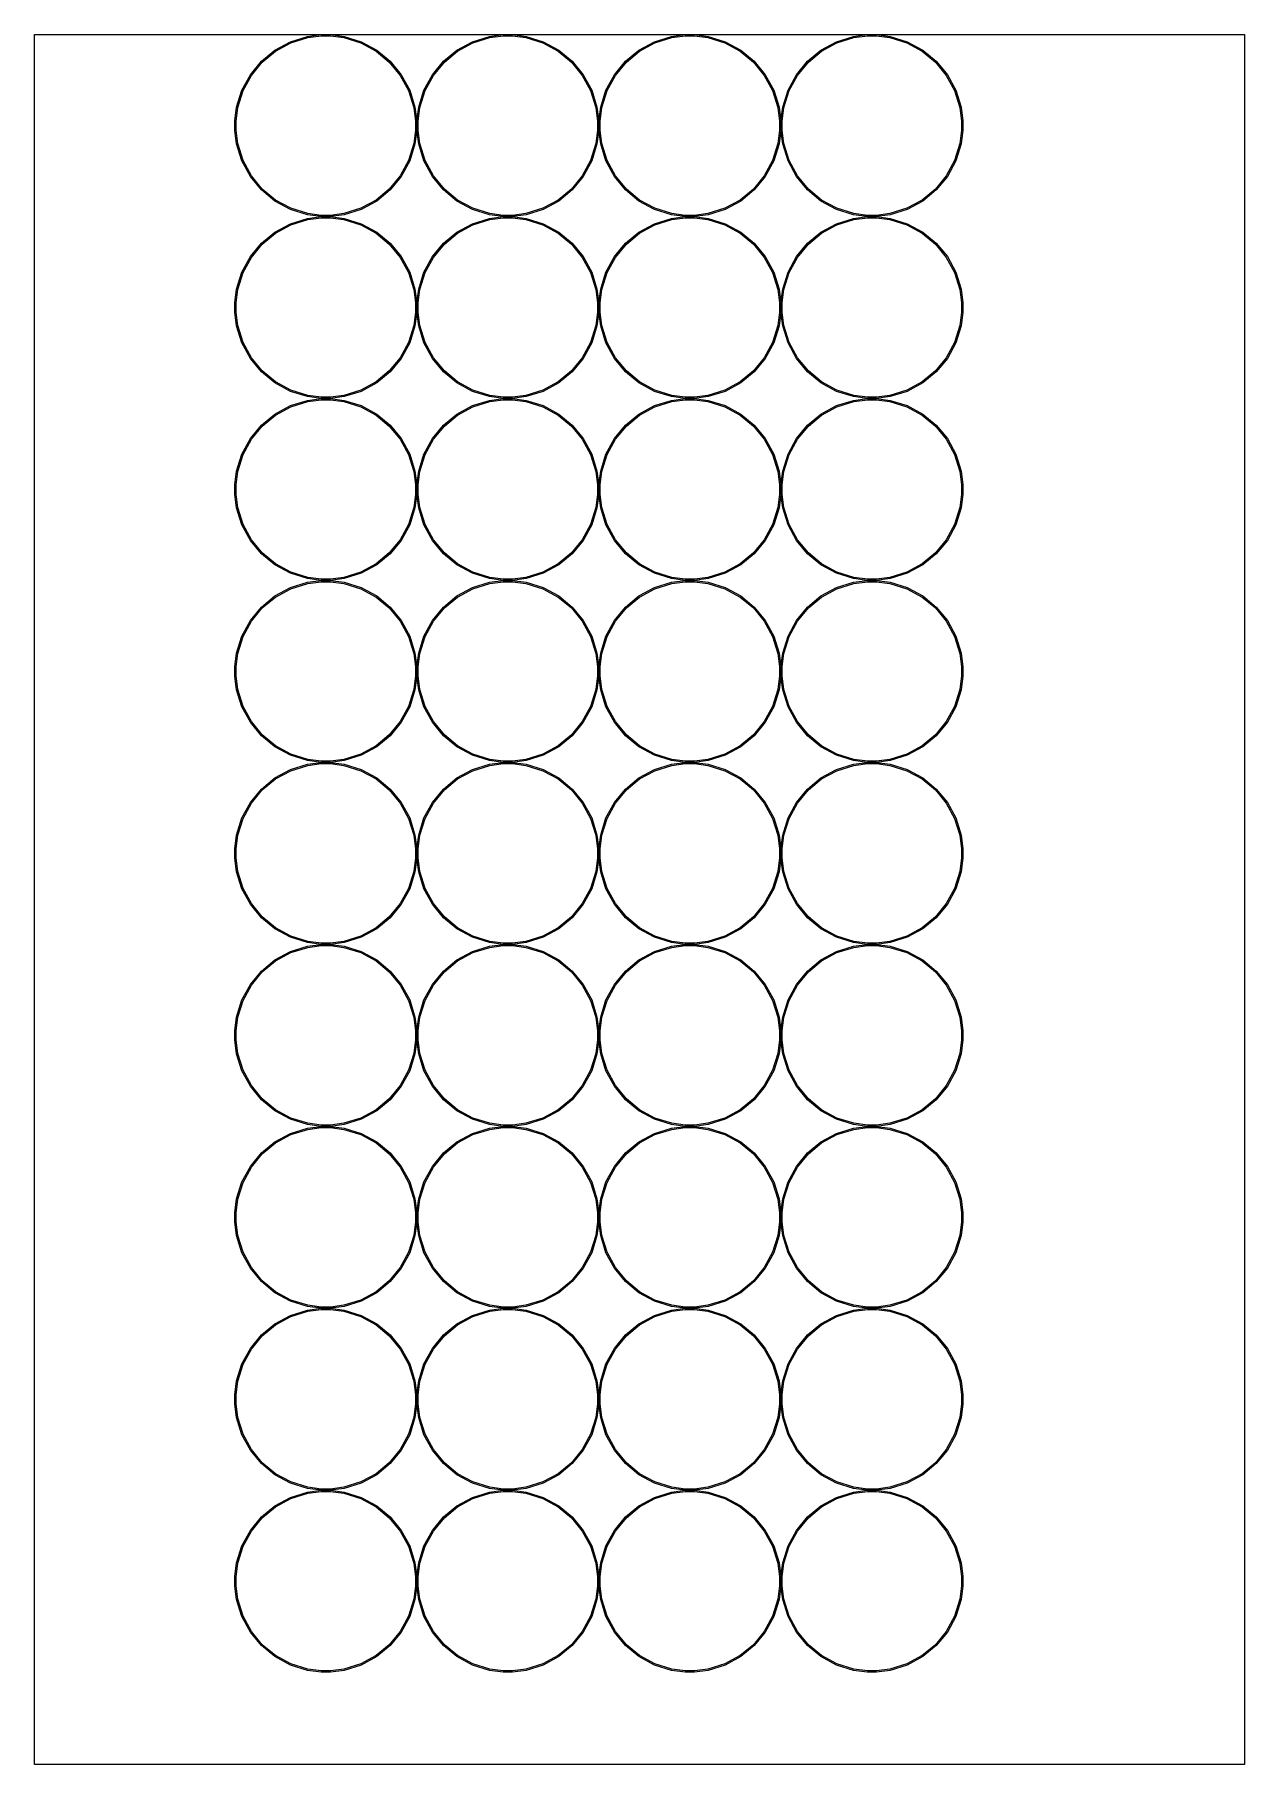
# Model space of a CAD drawing. Extents: x 3 to 206, y 4 to 294.
import ezdxf

# ---------------------------------------------------------------- set-up
doc = ezdxf.new("R2010")
doc.units = 0
doc.layers.add('CCC-CC-CC', color=254, linetype='CONTINUOUS')
doc.layers.add('CFF-FF-FF-WHITE', color=7, linetype='CONTINUOUS')

msp = doc.modelspace()

# ---------------------------------------------------------------- linework, layer by layer
at = {"layer": 'CCC-CC-CC'}
for points in [[(52.2319, 293.599), (52.9992, 293.599), (55.3036, 293.291), (58.1656, 292.402), (60.7564, 290.996), (63.0135, 289.135), (64.8751, 286.877), (66.2809, 284.287), (67.1696, 281.424), (67.4797, 279.12), (67.4797, 278.351), (67.4797, 277.584), (67.1696, 275.28), (66.2809, 272.417), (64.8751, 269.827), (63.0135, 267.571), (60.7564, 265.709), (58.1656, 264.304), (55.3036, 263.415), (52.9992, 263.105), (52.2319, 263.105), (51.4629, 263.105), (49.1589, 263.415), (46.2964, 264.304), (43.706, 265.709), (41.4486, 267.571), (39.587, 269.827), (38.1811, 272.417), (37.2925, 275.28), (36.9838, 277.584), (36.9838, 278.351), (36.9838, 279.12), (37.2925, 281.424), (38.1811, 284.287), (39.587, 286.877), (41.4486, 289.135), (43.706, 290.996), (46.2964, 292.402), (49.1589, 293.291), (51.4629, 293.599), (52.2319, 293.599)], [(52.2319, 293.395), (52.9897, 293.395), (55.2633, 293.091), (58.087, 292.214), (60.6432, 290.827), (62.8689, 288.99), (64.7058, 286.764), (66.0936, 284.208), (66.9699, 281.384), (67.2758, 279.111), (67.2758, 278.351), (67.2758, 277.593), (66.9699, 275.32), (66.0936, 272.496), (64.7058, 269.941), (62.8689, 267.714), (60.6432, 265.877), (58.087, 264.489), (55.2633, 263.613), (52.9897, 263.307), (52.2319, 263.307), (51.4724, 263.307), (49.1987, 263.613), (46.3751, 264.489), (43.8203, 265.877), (41.5932, 267.714), (39.7563, 269.941), (38.3688, 272.496), (37.4922, 275.32), (37.1877, 277.593), (37.1877, 278.351), (37.1877, 279.111), (37.4922, 281.384), (38.3688, 284.208), (39.7563, 286.764), (41.5932, 288.99), (43.8203, 290.827), (46.3751, 292.214), (49.1987, 293.091), (51.4724, 293.395), (52.2319, 293.395)], [(82.7278, 293.599), (83.4954, 293.599), (85.7994, 293.291), (88.6615, 292.402), (91.2523, 290.996), (93.5083, 289.135), (95.3699, 286.877), (96.7754, 284.287), (97.6644, 281.424), (97.9745, 279.12), (97.9745, 278.351), (97.9745, 277.584), (97.6644, 275.28), (96.7754, 272.417), (95.3699, 269.827), (93.5083, 267.571), (91.2523, 265.709), (88.6615, 264.304), (85.7994, 263.415), (83.4954, 263.105), (82.7278, 263.105), (81.9587, 263.105), (79.6548, 263.415), (76.7927, 264.304), (74.2019, 265.709), (71.9448, 267.571), (70.0828, 269.827), (68.6774, 272.417), (67.7884, 275.28), (67.4797, 277.584), (67.4797, 278.351), (67.4797, 279.12), (67.7884, 281.424), (68.6774, 284.287), (70.0828, 286.877), (71.9448, 289.135), (74.2019, 290.996), (76.7927, 292.402), (79.6548, 293.291), (81.9587, 293.599), (82.7278, 293.599)], [(82.7278, 293.395), (83.4856, 293.395), (85.7596, 293.091), (88.5832, 292.214), (91.138, 290.827), (93.3648, 288.99), (95.2017, 286.764), (96.5895, 284.208), (97.4658, 281.384), (97.7717, 279.111), (97.7717, 278.351), (97.7717, 277.593), (97.4658, 275.32), (96.5895, 272.496), (95.2017, 269.941), (93.3648, 267.714), (91.138, 265.877), (88.5832, 264.489), (85.7596, 263.613), (83.4856, 263.307), (82.7278, 263.307), (81.9686, 263.307), (79.6946, 263.613), (76.871, 264.489), (74.3148, 265.877), (72.088, 267.714), (70.2511, 269.941), (68.8633, 272.496), (67.987, 275.32), (67.6822, 277.593), (67.6822, 278.351), (67.6822, 279.111), (67.987, 281.384), (68.8633, 284.208), (70.2511, 286.764), (72.088, 288.99), (74.3148, 290.827), (76.871, 292.214), (79.6946, 293.091), (81.9686, 293.395), (82.7278, 293.395)], [(113.222, 293.599), (113.99, 293.599), (116.294, 293.291), (119.156, 292.402), (121.747, 290.996), (124.004, 289.135), (125.866, 286.877), (127.272, 284.287), (128.16, 281.424), (128.47, 279.12), (128.47, 278.351), (128.47, 277.584), (128.16, 275.28), (127.272, 272.417), (125.866, 269.827), (124.004, 267.571), (121.747, 265.709), (119.156, 264.304), (116.294, 263.415), (113.99, 263.105), (113.222, 263.105), (112.454, 263.105), (110.149, 263.415), (107.287, 264.304), (104.696, 265.709), (102.439, 267.571), (100.578, 269.827), (99.1718, 272.417), (98.2832, 275.28), (97.9745, 277.584), (97.9745, 278.351), (97.9745, 279.12), (98.2832, 281.424), (99.1718, 284.287), (100.578, 286.877), (102.439, 289.135), (104.696, 290.996), (107.287, 292.402), (110.149, 293.291), (112.454, 293.599), (113.222, 293.599)], [(113.222, 293.395), (113.98, 293.395), (116.254, 293.091), (119.078, 292.214), (121.634, 290.827), (123.86, 288.99), (125.696, 286.764), (127.084, 284.208), (127.961, 281.384), (128.266, 279.111), (128.266, 278.351), (128.266, 277.593), (127.961, 275.32), (127.084, 272.496), (125.696, 269.941), (123.86, 267.714), (121.634, 265.877), (119.078, 264.489), (116.254, 263.613), (113.98, 263.307), (113.222, 263.307), (112.463, 263.307), (110.189, 263.613), (107.366, 264.489), (104.811, 265.877), (102.584, 267.714), (100.747, 269.941), (99.3592, 272.496), (98.4829, 275.32), (98.1784, 277.593), (98.1784, 278.351), (98.1784, 279.111), (98.4829, 281.384), (99.3592, 284.208), (100.747, 286.764), (102.584, 288.99), (104.811, 290.827), (107.366, 292.214), (110.189, 293.091), (112.463, 293.395), (113.222, 293.395)], [(143.718, 293.599), (144.486, 293.599), (146.79, 293.291), (149.652, 292.402), (152.243, 290.996), (154.499, 289.135), (156.361, 286.877), (157.766, 284.287), (158.655, 281.424), (158.965, 279.12), (158.965, 278.351), (158.965, 277.584), (158.655, 275.28), (157.766, 272.417), (156.361, 269.827), (154.499, 267.571), (152.243, 265.709), (149.652, 264.304), (146.79, 263.415), (144.486, 263.105), (143.718, 263.105), (142.949, 263.105), (140.645, 263.415), (137.783, 264.304), (135.193, 265.709), (132.935, 267.571), (131.074, 269.827), (129.668, 272.417), (128.779, 275.28), (128.47, 277.584), (128.47, 278.351), (128.47, 279.12), (128.779, 281.424), (129.668, 284.287), (131.074, 286.877), (132.935, 289.135), (135.193, 290.996), (137.783, 292.402), (140.645, 293.291), (142.949, 293.599), (143.718, 293.599)], [(143.718, 293.395), (144.476, 293.395), (146.75, 293.091), (149.574, 292.214), (152.128, 290.827), (154.355, 288.99), (156.192, 286.764), (157.58, 284.208), (158.456, 281.384), (158.762, 279.111), (158.762, 278.351), (158.762, 277.593), (158.456, 275.32), (157.58, 272.496), (156.192, 269.941), (154.355, 267.714), (152.128, 265.877), (149.574, 264.489), (146.75, 263.613), (144.476, 263.307), (143.718, 263.307), (142.959, 263.307), (140.685, 263.613), (137.862, 264.489), (135.305, 265.877), (133.078, 267.714), (131.241, 269.941), (129.854, 272.496), (128.977, 275.32), (128.673, 277.593), (128.673, 278.351), (128.673, 279.111), (128.977, 281.384), (129.854, 284.208), (131.241, 286.764), (133.078, 288.99), (135.305, 290.827), (137.862, 292.214), (140.685, 293.091), (142.959, 293.395), (143.718, 293.395)], [(52.2319, 263.105), (52.9992, 263.105), (55.3036, 262.796), (58.1656, 261.907), (60.7564, 260.502), (63.0135, 258.64), (64.8751, 256.383), (66.2809, 253.792), (67.1696, 250.93), (67.4797, 248.626), (67.4797, 247.857), (67.4797, 247.089), (67.1696, 244.785), (66.2809, 241.923), (64.8751, 239.332), (63.0135, 237.075), (60.7564, 235.213), (58.1656, 233.808), (55.3036, 232.919), (52.9992, 232.609), (52.2319, 232.609), (51.4629, 232.609), (49.1589, 232.919), (46.2964, 233.808), (43.706, 235.213), (41.4486, 237.075), (39.587, 239.332), (38.1811, 241.923), (37.2925, 244.785), (36.9838, 247.089), (36.9838, 247.857), (36.9838, 248.626), (37.2925, 250.93), (38.1811, 253.792), (39.587, 256.383), (41.4486, 258.64), (43.706, 260.502), (46.2964, 261.907), (49.1589, 262.796), (51.4629, 263.105), (52.2319, 263.105)], [(52.2319, 262.901), (52.9897, 262.901), (55.2633, 262.596), (58.087, 261.72), (60.6432, 260.332), (62.8689, 258.495), (64.7058, 256.268), (66.0936, 253.714), (66.9699, 250.89), (67.2758, 248.616), (67.2758, 247.857), (67.2758, 247.099), (66.9699, 244.825), (66.0936, 242.001), (64.7058, 239.445), (62.8689, 237.22), (60.6432, 235.383), (58.087, 233.995), (55.2633, 233.119), (52.9897, 232.813), (52.2319, 232.813), (51.4724, 232.813), (49.1987, 233.119), (46.3751, 233.995), (43.8203, 235.383), (41.5932, 237.22), (39.7563, 239.445), (38.3688, 242.001), (37.4922, 244.825), (37.1877, 247.099), (37.1877, 247.857), (37.1877, 248.616), (37.4922, 250.89), (38.3688, 253.714), (39.7563, 256.268), (41.5932, 258.495), (43.8203, 260.332), (46.3751, 261.72), (49.1987, 262.596), (51.4724, 262.901), (52.2319, 262.901)], [(82.7278, 263.105), (83.4954, 263.105), (85.7994, 262.796), (88.6615, 261.907), (91.2523, 260.502), (93.5083, 258.64), (95.3699, 256.383), (96.7754, 253.792), (97.6644, 250.93), (97.9745, 248.626), (97.9745, 247.857), (97.9745, 247.089), (97.6644, 244.785), (96.7754, 241.923), (95.3699, 239.332), (93.5083, 237.075), (91.2523, 235.213), (88.6615, 233.808), (85.7994, 232.919), (83.4954, 232.609), (82.7278, 232.609), (81.9587, 232.609), (79.6548, 232.919), (76.7927, 233.808), (74.2019, 235.213), (71.9448, 237.075), (70.0828, 239.332), (68.6774, 241.923), (67.7884, 244.785), (67.4797, 247.089), (67.4797, 247.857), (67.4797, 248.626), (67.7884, 250.93), (68.6774, 253.792), (70.0828, 256.383), (71.9448, 258.64), (74.2019, 260.502), (76.7927, 261.907), (79.6548, 262.796), (81.9587, 263.105), (82.7278, 263.105)], [(82.7278, 262.901), (83.4856, 262.901), (85.7596, 262.596), (88.5832, 261.72), (91.138, 260.332), (93.3648, 258.495), (95.2017, 256.268), (96.5895, 253.714), (97.4658, 250.89), (97.7717, 248.616), (97.7717, 247.857), (97.7717, 247.099), (97.4658, 244.825), (96.5895, 242.001), (95.2017, 239.445), (93.3648, 237.22), (91.138, 235.383), (88.5832, 233.995), (85.7596, 233.119), (83.4856, 232.813), (82.7278, 232.813), (81.9686, 232.813), (79.6946, 233.119), (76.871, 233.995), (74.3148, 235.383), (72.088, 237.22), (70.2511, 239.445), (68.8633, 242.001), (67.987, 244.825), (67.6822, 247.099), (67.6822, 247.857), (67.6822, 248.616), (67.987, 250.89), (68.8633, 253.714), (70.2511, 256.268), (72.088, 258.495), (74.3148, 260.332), (76.871, 261.72), (79.6946, 262.596), (81.9686, 262.901), (82.7278, 262.901)], [(113.222, 263.105), (113.99, 263.105), (116.294, 262.796), (119.156, 261.907), (121.747, 260.502), (124.004, 258.64), (125.866, 256.383), (127.272, 253.792), (128.16, 250.93), (128.47, 248.626), (128.47, 247.857), (128.47, 247.089), (128.16, 244.785), (127.272, 241.923), (125.866, 239.332), (124.004, 237.075), (121.747, 235.213), (119.156, 233.808), (116.294, 232.919), (113.99, 232.609), (113.222, 232.609), (112.454, 232.609), (110.149, 232.919), (107.287, 233.808), (104.696, 235.213), (102.439, 237.075), (100.578, 239.332), (99.1718, 241.923), (98.2832, 244.785), (97.9745, 247.089), (97.9745, 247.857), (97.9745, 248.626), (98.2832, 250.93), (99.1718, 253.792), (100.578, 256.383), (102.439, 258.64), (104.696, 260.502), (107.287, 261.907), (110.149, 262.796), (112.454, 263.105), (113.222, 263.105)], [(113.222, 262.901), (113.98, 262.901), (116.254, 262.596), (119.078, 261.72), (121.634, 260.332), (123.86, 258.495), (125.696, 256.268), (127.084, 253.714), (127.961, 250.89), (128.266, 248.616), (128.266, 247.857), (128.266, 247.099), (127.961, 244.825), (127.084, 242.001), (125.696, 239.445), (123.86, 237.22), (121.634, 235.383), (119.078, 233.995), (116.254, 233.119), (113.98, 232.813), (113.222, 232.813), (112.463, 232.813), (110.189, 233.119), (107.366, 233.995), (104.811, 235.383), (102.584, 237.22), (100.747, 239.445), (99.3592, 242.001), (98.4829, 244.825), (98.1784, 247.099), (98.1784, 247.857), (98.1784, 248.616), (98.4829, 250.89), (99.3592, 253.714), (100.747, 256.268), (102.584, 258.495), (104.811, 260.332), (107.366, 261.72), (110.189, 262.596), (112.463, 262.901), (113.222, 262.901)], [(143.718, 263.105), (144.486, 263.105), (146.79, 262.796), (149.652, 261.907), (152.243, 260.502), (154.499, 258.64), (156.361, 256.383), (157.766, 253.792), (158.655, 250.93), (158.965, 248.626), (158.965, 247.857), (158.965, 247.089), (158.655, 244.785), (157.766, 241.923), (156.361, 239.332), (154.499, 237.075), (152.243, 235.213), (149.652, 233.808), (146.79, 232.919), (144.486, 232.609), (143.718, 232.609), (142.949, 232.609), (140.645, 232.919), (137.783, 233.808), (135.193, 235.213), (132.935, 237.075), (131.074, 239.332), (129.668, 241.923), (128.779, 244.785), (128.47, 247.089), (128.47, 247.857), (128.47, 248.626), (128.779, 250.93), (129.668, 253.792), (131.074, 256.383), (132.935, 258.64), (135.193, 260.502), (137.783, 261.907), (140.645, 262.796), (142.949, 263.105), (143.718, 263.105)], [(143.718, 262.901), (144.476, 262.901), (146.75, 262.596), (149.574, 261.72), (152.128, 260.332), (154.355, 258.495), (156.192, 256.268), (157.58, 253.714), (158.456, 250.89), (158.762, 248.616), (158.762, 247.857), (158.762, 247.099), (158.456, 244.825), (157.58, 242.001), (156.192, 239.445), (154.355, 237.22), (152.128, 235.383), (149.574, 233.995), (146.75, 233.119), (144.476, 232.813), (143.718, 232.813), (142.959, 232.813), (140.685, 233.119), (137.862, 233.995), (135.305, 235.383), (133.078, 237.22), (131.241, 239.445), (129.854, 242.001), (128.977, 244.825), (128.673, 247.099), (128.673, 247.857), (128.673, 248.616), (128.977, 250.89), (129.854, 253.714), (131.241, 256.268), (133.078, 258.495), (135.305, 260.332), (137.862, 261.72), (140.685, 262.596), (142.959, 262.901), (143.718, 262.901)], [(52.2319, 232.609), (52.9992, 232.609), (55.3036, 232.3), (58.1656, 231.411), (60.7564, 230.005), (63.0135, 228.144), (64.8751, 225.887), (66.2809, 223.296), (67.1696, 220.434), (67.4797, 218.13), (67.4797, 217.361), (67.4797, 216.593), (67.1696, 214.289), (66.2809, 211.427), (64.8751, 208.836), (63.0135, 206.58), (60.7564, 204.719), (58.1656, 203.313), (55.3036, 202.424), (52.9992, 202.114), (52.2319, 202.114), (51.4629, 202.114), (49.1589, 202.424), (46.2964, 203.313), (43.706, 204.719), (41.4486, 206.58), (39.587, 208.836), (38.1811, 211.427), (37.2925, 214.289), (36.9838, 216.593), (36.9838, 217.361), (36.9838, 218.13), (37.2925, 220.434), (38.1811, 223.296), (39.587, 225.887), (41.4486, 228.144), (43.706, 230.005), (46.2964, 231.411), (49.1589, 232.3), (51.4629, 232.609), (52.2319, 232.609)], [(52.2319, 232.405), (52.9897, 232.405), (55.2633, 232.1), (58.087, 231.224), (60.6432, 229.836), (62.8689, 227.999), (64.7058, 225.774), (66.0936, 223.217), (66.9699, 220.394), (67.2758, 218.12), (67.2758, 217.361), (67.2758, 216.603), (66.9699, 214.329), (66.0936, 211.505), (64.7058, 208.951), (62.8689, 206.724), (60.6432, 204.887), (58.087, 203.499), (55.2633, 202.622), (52.9897, 202.317), (52.2319, 202.317), (51.4724, 202.317), (49.1987, 202.622), (46.3751, 203.499), (43.8203, 204.887), (41.5932, 206.724), (39.7563, 208.951), (38.3688, 211.505), (37.4922, 214.329), (37.1877, 216.603), (37.1877, 217.361), (37.1877, 218.12), (37.4922, 220.394), (38.3688, 223.217), (39.7563, 225.774), (41.5932, 227.999), (43.8203, 229.836), (46.3751, 231.224), (49.1987, 232.1), (51.4724, 232.405), (52.2319, 232.405)], [(82.7278, 232.609), (83.4954, 232.609), (85.7994, 232.3), (88.6615, 231.411), (91.2523, 230.005), (93.5083, 228.144), (95.3699, 225.887), (96.7754, 223.296), (97.6644, 220.434), (97.9745, 218.13), (97.9745, 217.361), (97.9745, 216.593), (97.6644, 214.289), (96.7754, 211.427), (95.3699, 208.836), (93.5083, 206.58), (91.2523, 204.719), (88.6615, 203.313), (85.7994, 202.424), (83.4954, 202.114), (82.7278, 202.114), (81.9587, 202.114), (79.6548, 202.424), (76.7927, 203.313), (74.2019, 204.719), (71.9448, 206.58), (70.0828, 208.836), (68.6774, 211.427), (67.7884, 214.289), (67.4797, 216.593), (67.4797, 217.361), (67.4797, 218.13), (67.7884, 220.434), (68.6774, 223.296), (70.0828, 225.887), (71.9448, 228.144), (74.2019, 230.005), (76.7927, 231.411), (79.6548, 232.3), (81.9587, 232.609), (82.7278, 232.609)], [(82.7278, 232.405), (83.4856, 232.405), (85.7596, 232.1), (88.5832, 231.224), (91.138, 229.836), (93.3648, 227.999), (95.2017, 225.774), (96.5895, 223.217), (97.4658, 220.394), (97.7717, 218.12), (97.7717, 217.361), (97.7717, 216.603), (97.4658, 214.329), (96.5895, 211.505), (95.2017, 208.951), (93.3648, 206.724), (91.138, 204.887), (88.5832, 203.499), (85.7596, 202.622), (83.4856, 202.317), (82.7278, 202.317), (81.9686, 202.317), (79.6946, 202.622), (76.871, 203.499), (74.3148, 204.887), (72.088, 206.724), (70.2511, 208.951), (68.8633, 211.505), (67.987, 214.329), (67.6822, 216.603), (67.6822, 217.361), (67.6822, 218.12), (67.987, 220.394), (68.8633, 223.217), (70.2511, 225.774), (72.088, 227.999), (74.3148, 229.836), (76.871, 231.224), (79.6946, 232.1), (81.9686, 232.405), (82.7278, 232.405)], [(113.222, 232.609), (113.99, 232.609), (116.294, 232.3), (119.156, 231.411), (121.747, 230.005), (124.004, 228.144), (125.866, 225.887), (127.272, 223.296), (128.16, 220.434), (128.47, 218.13), (128.47, 217.361), (128.47, 216.593), (128.16, 214.289), (127.272, 211.427), (125.866, 208.836), (124.004, 206.58), (121.747, 204.719), (119.156, 203.313), (116.294, 202.424), (113.99, 202.114), (113.222, 202.114), (112.454, 202.114), (110.149, 202.424), (107.287, 203.313), (104.696, 204.719), (102.439, 206.58), (100.578, 208.836), (99.1718, 211.427), (98.2832, 214.289), (97.9745, 216.593), (97.9745, 217.361), (97.9745, 218.13), (98.2832, 220.434), (99.1718, 223.296), (100.578, 225.887), (102.439, 228.144), (104.696, 230.005), (107.287, 231.411), (110.149, 232.3), (112.454, 232.609), (113.222, 232.609)], [(113.222, 232.405), (113.98, 232.405), (116.254, 232.1), (119.078, 231.224), (121.634, 229.836), (123.86, 227.999), (125.696, 225.774), (127.084, 223.217), (127.961, 220.394), (128.266, 218.12), (128.266, 217.361), (128.266, 216.603), (127.961, 214.329), (127.084, 211.505), (125.696, 208.951), (123.86, 206.724), (121.634, 204.887), (119.078, 203.499), (116.254, 202.622), (113.98, 202.317), (113.222, 202.317), (112.463, 202.317), (110.189, 202.622), (107.366, 203.499), (104.811, 204.887), (102.584, 206.724), (100.747, 208.951), (99.3592, 211.505), (98.4829, 214.329), (98.1784, 216.603), (98.1784, 217.361), (98.1784, 218.12), (98.4829, 220.394), (99.3592, 223.217), (100.747, 225.774), (102.584, 227.999), (104.811, 229.836), (107.366, 231.224), (110.189, 232.1), (112.463, 232.405), (113.222, 232.405)], [(143.718, 232.609), (144.486, 232.609), (146.79, 232.3), (149.652, 231.411), (152.243, 230.005), (154.499, 228.144), (156.361, 225.887), (157.766, 223.296), (158.655, 220.434), (158.965, 218.13), (158.965, 217.361), (158.965, 216.593), (158.655, 214.289), (157.766, 211.427), (156.361, 208.836), (154.499, 206.58), (152.243, 204.719), (149.652, 203.313), (146.79, 202.424), (144.486, 202.114), (143.718, 202.114), (142.949, 202.114), (140.645, 202.424), (137.783, 203.313), (135.193, 204.719), (132.935, 206.58), (131.074, 208.836), (129.668, 211.427), (128.779, 214.289), (128.47, 216.593), (128.47, 217.361), (128.47, 218.13), (128.779, 220.434), (129.668, 223.296), (131.074, 225.887), (132.935, 228.144), (135.193, 230.005), (137.783, 231.411), (140.645, 232.3), (142.949, 232.609), (143.718, 232.609)], [(143.718, 232.405), (144.476, 232.405), (146.75, 232.1), (149.574, 231.224), (152.128, 229.836), (154.355, 227.999), (156.192, 225.774), (157.58, 223.217), (158.456, 220.394), (158.762, 218.12), (158.762, 217.361), (158.762, 216.603), (158.456, 214.329), (157.58, 211.505), (156.192, 208.951), (154.355, 206.724), (152.128, 204.887), (149.574, 203.499), (146.75, 202.622), (144.476, 202.317), (143.718, 202.317), (142.959, 202.317), (140.685, 202.622), (137.862, 203.499), (135.305, 204.887), (133.078, 206.724), (131.241, 208.951), (129.854, 211.505), (128.977, 214.329), (128.673, 216.603), (128.673, 217.361), (128.673, 218.12), (128.977, 220.394), (129.854, 223.217), (131.241, 225.774), (133.078, 227.999), (135.305, 229.836), (137.862, 231.224), (140.685, 232.1), (142.959, 232.405), (143.718, 232.405)], [(52.2319, 202.114), (52.9992, 202.114), (55.3036, 201.805), (58.1656, 200.916), (60.7564, 199.511), (63.0135, 197.649), (64.8751, 195.392), (66.2809, 192.801), (67.1696, 189.939), (67.4797, 187.635), (67.4797, 186.866), (67.4797, 186.098), (67.1696, 183.794), (66.2809, 180.932), (64.8751, 178.342), (63.0135, 176.084), (60.7564, 174.222), (58.1656, 172.817), (55.3036, 171.928), (52.9992, 171.618), (52.2319, 171.618), (51.4629, 171.618), (49.1589, 171.928), (46.2964, 172.817), (43.706, 174.222), (41.4486, 176.084), (39.587, 178.342), (38.1811, 180.932), (37.2925, 183.794), (36.9838, 186.098), (36.9838, 186.866), (36.9838, 187.635), (37.2925, 189.939), (38.1811, 192.801), (39.587, 195.392), (41.4486, 197.649), (43.706, 199.511), (46.2964, 200.916), (49.1589, 201.805), (51.4629, 202.114), (52.2319, 202.114)], [(52.2319, 201.91), (52.9897, 201.91), (55.2633, 201.605), (58.087, 200.729), (60.6432, 199.342), (62.8689, 197.504), (64.7058, 195.278), (66.0936, 192.723), (66.9699, 189.899), (67.2758, 187.626), (67.2758, 186.866), (67.2758, 186.108), (66.9699, 183.834), (66.0936, 181.011), (64.7058, 178.454), (62.8689, 176.229), (60.6432, 174.392), (58.087, 173.004), (55.2633, 172.128), (52.9897, 171.822), (52.2319, 171.822), (51.4724, 171.822), (49.1987, 172.128), (46.3751, 173.004), (43.8203, 174.392), (41.5932, 176.229), (39.7563, 178.454), (38.3688, 181.011), (37.4922, 183.834), (37.1877, 186.108), (37.1877, 186.866), (37.1877, 187.626), (37.4922, 189.899), (38.3688, 192.723), (39.7563, 195.278), (41.5932, 197.504), (43.8203, 199.342), (46.3751, 200.729), (49.1987, 201.605), (51.4724, 201.91), (52.2319, 201.91)], [(82.7278, 202.114), (83.4954, 202.114), (85.7994, 201.805), (88.6615, 200.916), (91.2523, 199.511), (93.5083, 197.649), (95.3699, 195.392), (96.7754, 192.801), (97.6644, 189.939), (97.9745, 187.635), (97.9745, 186.866), (97.9745, 186.098), (97.6644, 183.794), (96.7754, 180.932), (95.3699, 178.342), (93.5083, 176.084), (91.2523, 174.222), (88.6615, 172.817), (85.7994, 171.928), (83.4954, 171.618), (82.7278, 171.618), (81.9587, 171.618), (79.6548, 171.928), (76.7927, 172.817), (74.2019, 174.222), (71.9448, 176.084), (70.0828, 178.342), (68.6774, 180.932), (67.7884, 183.794), (67.4797, 186.098), (67.4797, 186.866), (67.4797, 187.635), (67.7884, 189.939), (68.6774, 192.801), (70.0828, 195.392), (71.9448, 197.649), (74.2019, 199.511), (76.7927, 200.916), (79.6548, 201.805), (81.9587, 202.114), (82.7278, 202.114)], [(82.7278, 201.91), (83.4856, 201.91), (85.7596, 201.605), (88.5832, 200.729), (91.138, 199.342), (93.3648, 197.504), (95.2017, 195.278), (96.5895, 192.723), (97.4658, 189.899), (97.7717, 187.626), (97.7717, 186.866), (97.7717, 186.108), (97.4658, 183.834), (96.5895, 181.011), (95.2017, 178.454), (93.3648, 176.229), (91.138, 174.392), (88.5832, 173.004), (85.7596, 172.128), (83.4856, 171.822), (82.7278, 171.822), (81.9686, 171.822), (79.6946, 172.128), (76.871, 173.004), (74.3148, 174.392), (72.088, 176.229), (70.2511, 178.454), (68.8633, 181.011), (67.987, 183.834), (67.6822, 186.108), (67.6822, 186.866), (67.6822, 187.626), (67.987, 189.899), (68.8633, 192.723), (70.2511, 195.278), (72.088, 197.504), (74.3148, 199.342), (76.871, 200.729), (79.6946, 201.605), (81.9686, 201.91), (82.7278, 201.91)], [(113.222, 202.114), (113.99, 202.114), (116.294, 201.805), (119.156, 200.916), (121.747, 199.511), (124.004, 197.649), (125.866, 195.392), (127.272, 192.801), (128.16, 189.939), (128.47, 187.635), (128.47, 186.866), (128.47, 186.098), (128.16, 183.794), (127.272, 180.932), (125.866, 178.342), (124.004, 176.084), (121.747, 174.222), (119.156, 172.817), (116.294, 171.928), (113.99, 171.618), (113.222, 171.618), (112.454, 171.618), (110.149, 171.928), (107.287, 172.817), (104.696, 174.222), (102.439, 176.084), (100.578, 178.342), (99.1718, 180.932), (98.2832, 183.794), (97.9745, 186.098), (97.9745, 186.866), (97.9745, 187.635), (98.2832, 189.939), (99.1718, 192.801), (100.578, 195.392), (102.439, 197.649), (104.696, 199.511), (107.287, 200.916), (110.149, 201.805), (112.454, 202.114), (113.222, 202.114)], [(113.222, 201.91), (113.98, 201.91), (116.254, 201.605), (119.078, 200.729), (121.634, 199.342), (123.86, 197.504), (125.696, 195.278), (127.084, 192.723), (127.961, 189.899), (128.266, 187.626), (128.266, 186.866), (128.266, 186.108), (127.961, 183.834), (127.084, 181.011), (125.696, 178.454), (123.86, 176.229), (121.634, 174.392), (119.078, 173.004), (116.254, 172.128), (113.98, 171.822), (113.222, 171.822), (112.463, 171.822), (110.189, 172.128), (107.366, 173.004), (104.811, 174.392), (102.584, 176.229), (100.747, 178.454), (99.3592, 181.011), (98.4829, 183.834), (98.1784, 186.108), (98.1784, 186.866), (98.1784, 187.626), (98.4829, 189.899), (99.3592, 192.723), (100.747, 195.278), (102.584, 197.504), (104.811, 199.342), (107.366, 200.729), (110.189, 201.605), (112.463, 201.91), (113.222, 201.91)], [(143.718, 202.114), (144.486, 202.114), (146.79, 201.805), (149.652, 200.916), (152.243, 199.511), (154.499, 197.649), (156.361, 195.392), (157.766, 192.801), (158.655, 189.939), (158.965, 187.635), (158.965, 186.866), (158.965, 186.098), (158.655, 183.794), (157.766, 180.932), (156.361, 178.342), (154.499, 176.084), (152.243, 174.222), (149.652, 172.817), (146.79, 171.928), (144.486, 171.618), (143.718, 171.618), (142.949, 171.618), (140.645, 171.928), (137.783, 172.817), (135.193, 174.222), (132.935, 176.084), (131.074, 178.342), (129.668, 180.932), (128.779, 183.794), (128.47, 186.098), (128.47, 186.866), (128.47, 187.635), (128.779, 189.939), (129.668, 192.801), (131.074, 195.392), (132.935, 197.649), (135.193, 199.511), (137.783, 200.916), (140.645, 201.805), (142.949, 202.114), (143.718, 202.114)], [(143.718, 201.91), (144.476, 201.91), (146.75, 201.605), (149.574, 200.729), (152.128, 199.342), (154.355, 197.504), (156.192, 195.278), (157.58, 192.723), (158.456, 189.899), (158.762, 187.626), (158.762, 186.866), (158.762, 186.108), (158.456, 183.834), (157.58, 181.011), (156.192, 178.454), (154.355, 176.229), (152.128, 174.392), (149.574, 173.004), (146.75, 172.128), (144.476, 171.822), (143.718, 171.822), (142.959, 171.822), (140.685, 172.128), (137.862, 173.004), (135.305, 174.392), (133.078, 176.229), (131.241, 178.454), (129.854, 181.011), (128.977, 183.834), (128.673, 186.108), (128.673, 186.866), (128.673, 187.626), (128.977, 189.899), (129.854, 192.723), (131.241, 195.278), (133.078, 197.504), (135.305, 199.342), (137.862, 200.729), (140.685, 201.605), (142.959, 201.91), (143.718, 201.91)], [(52.2319, 171.618), (52.9992, 171.618), (55.3036, 171.31), (58.1656, 170.421), (60.7564, 169.015), (63.0135, 167.153), (64.8751, 164.896), (66.2809, 162.305), (67.1696, 159.443), (67.4797, 157.139), (67.4797, 156.37), (67.4797, 155.603), (67.1696, 153.299), (66.2809, 150.436), (64.8751, 147.846), (63.0135, 145.59), (60.7564, 143.728), (58.1656, 142.323), (55.3036, 141.434), (52.9992, 141.123), (52.2319, 141.123), (51.4629, 141.123), (49.1589, 141.434), (46.2964, 142.323), (43.706, 143.728), (41.4486, 145.59), (39.587, 147.846), (38.1811, 150.436), (37.2925, 153.299), (36.9838, 155.603), (36.9838, 156.37), (36.9838, 157.139), (37.2925, 159.443), (38.1811, 162.305), (39.587, 164.896), (41.4486, 167.153), (43.706, 169.015), (46.2964, 170.421), (49.1589, 171.31), (51.4629, 171.618), (52.2319, 171.618)], [(52.2319, 171.414), (52.9897, 171.414), (55.2633, 171.11), (58.087, 170.233), (60.6432, 168.845), (62.8689, 167.009), (64.7058, 164.783), (66.0936, 162.227), (66.9699, 159.403), (67.2758, 157.129), (67.2758, 156.37), (67.2758, 155.612), (66.9699, 153.338), (66.0936, 150.515), (64.7058, 147.96), (62.8689, 145.733), (60.6432, 143.896), (58.087, 142.508), (55.2633, 141.632), (52.9897, 141.326), (52.2319, 141.326), (51.4724, 141.326), (49.1987, 141.632), (46.3751, 142.508), (43.8203, 143.896), (41.5932, 145.733), (39.7563, 147.96), (38.3688, 150.515), (37.4922, 153.338), (37.1877, 155.612), (37.1877, 156.37), (37.1877, 157.129), (37.4922, 159.403), (38.3688, 162.227), (39.7563, 164.783), (41.5932, 167.009), (43.8203, 168.845), (46.3751, 170.233), (49.1987, 171.11), (51.4724, 171.414), (52.2319, 171.414)], [(82.7278, 171.618), (83.4954, 171.618), (85.7994, 171.31), (88.6615, 170.421), (91.2523, 169.015), (93.5083, 167.153), (95.3699, 164.896), (96.7754, 162.305), (97.6644, 159.443), (97.9745, 157.139), (97.9745, 156.37), (97.9745, 155.603), (97.6644, 153.299), (96.7754, 150.436), (95.3699, 147.846), (93.5083, 145.59), (91.2523, 143.728), (88.6615, 142.323), (85.7994, 141.434), (83.4954, 141.123), (82.7278, 141.123), (81.9587, 141.123), (79.6548, 141.434), (76.7927, 142.323), (74.2019, 143.728), (71.9448, 145.59), (70.0828, 147.846), (68.6774, 150.436), (67.7884, 153.299), (67.4797, 155.603), (67.4797, 156.37), (67.4797, 157.139), (67.7884, 159.443), (68.6774, 162.305), (70.0828, 164.896), (71.9448, 167.153), (74.2019, 169.015), (76.7927, 170.421), (79.6548, 171.31), (81.9587, 171.618), (82.7278, 171.618)], [(82.7278, 171.414), (83.4856, 171.414), (85.7596, 171.11), (88.5832, 170.233), (91.138, 168.845), (93.3648, 167.009), (95.2017, 164.783), (96.5895, 162.227), (97.4658, 159.403), (97.7717, 157.129), (97.7717, 156.37), (97.7717, 155.612), (97.4658, 153.338), (96.5895, 150.515), (95.2017, 147.96), (93.3648, 145.733), (91.138, 143.896), (88.5832, 142.508), (85.7596, 141.632), (83.4856, 141.326), (82.7278, 141.326), (81.9686, 141.326), (79.6946, 141.632), (76.871, 142.508), (74.3148, 143.896), (72.088, 145.733), (70.2511, 147.96), (68.8633, 150.515), (67.987, 153.338), (67.6822, 155.612), (67.6822, 156.37), (67.6822, 157.129), (67.987, 159.403), (68.8633, 162.227), (70.2511, 164.783), (72.088, 167.009), (74.3148, 168.845), (76.871, 170.233), (79.6946, 171.11), (81.9686, 171.414), (82.7278, 171.414)], [(113.222, 171.618), (113.99, 171.618), (116.294, 171.31), (119.156, 170.421), (121.747, 169.015), (124.004, 167.153), (125.866, 164.896), (127.272, 162.305), (128.16, 159.443), (128.47, 157.139), (128.47, 156.37), (128.47, 155.603), (128.16, 153.299), (127.272, 150.436), (125.866, 147.846), (124.004, 145.59), (121.747, 143.728), (119.156, 142.323), (116.294, 141.434), (113.99, 141.123), (113.222, 141.123), (112.454, 141.123), (110.149, 141.434), (107.287, 142.323), (104.696, 143.728), (102.439, 145.59), (100.578, 147.846), (99.1718, 150.436), (98.2832, 153.299), (97.9745, 155.603), (97.9745, 156.37), (97.9745, 157.139), (98.2832, 159.443), (99.1718, 162.305), (100.578, 164.896), (102.439, 167.153), (104.696, 169.015), (107.287, 170.421), (110.149, 171.31), (112.454, 171.618), (113.222, 171.618)], [(113.222, 171.414), (113.98, 171.414), (116.254, 171.11), (119.078, 170.233), (121.634, 168.845), (123.86, 167.009), (125.696, 164.783), (127.084, 162.227), (127.961, 159.403), (128.266, 157.129), (128.266, 156.37), (128.266, 155.612), (127.961, 153.338), (127.084, 150.515), (125.696, 147.96), (123.86, 145.733), (121.634, 143.896), (119.078, 142.508), (116.254, 141.632), (113.98, 141.326), (113.222, 141.326), (112.463, 141.326), (110.189, 141.632), (107.366, 142.508), (104.811, 143.896), (102.584, 145.733), (100.747, 147.96), (99.3592, 150.515), (98.4829, 153.338), (98.1784, 155.612), (98.1784, 156.37), (98.1784, 157.129), (98.4829, 159.403), (99.3592, 162.227), (100.747, 164.783), (102.584, 167.009), (104.811, 168.845), (107.366, 170.233), (110.189, 171.11), (112.463, 171.414), (113.222, 171.414)], [(143.718, 171.618), (144.486, 171.618), (146.79, 171.31), (149.652, 170.421), (152.243, 169.015), (154.499, 167.153), (156.361, 164.896), (157.766, 162.305), (158.655, 159.443), (158.965, 157.139), (158.965, 156.37), (158.965, 155.603), (158.655, 153.299), (157.766, 150.436), (156.361, 147.846), (154.499, 145.59), (152.243, 143.728), (149.652, 142.323), (146.79, 141.434), (144.486, 141.123), (143.718, 141.123), (142.949, 141.123), (140.645, 141.434), (137.783, 142.323), (135.193, 143.728), (132.935, 145.59), (131.074, 147.846), (129.668, 150.436), (128.779, 153.299), (128.47, 155.603), (128.47, 156.37), (128.47, 157.139), (128.779, 159.443), (129.668, 162.305), (131.074, 164.896), (132.935, 167.153), (135.193, 169.015), (137.783, 170.421), (140.645, 171.31), (142.949, 171.618), (143.718, 171.618)], [(143.718, 171.414), (144.476, 171.414), (146.75, 171.11), (149.574, 170.233), (152.128, 168.845), (154.355, 167.009), (156.192, 164.783), (157.58, 162.227), (158.456, 159.403), (158.762, 157.129), (158.762, 156.37), (158.762, 155.612), (158.456, 153.338), (157.58, 150.515), (156.192, 147.96), (154.355, 145.733), (152.128, 143.896), (149.574, 142.508), (146.75, 141.632), (144.476, 141.326), (143.718, 141.326), (142.959, 141.326), (140.685, 141.632), (137.862, 142.508), (135.305, 143.896), (133.078, 145.733), (131.241, 147.96), (129.854, 150.515), (128.977, 153.338), (128.673, 155.612), (128.673, 156.37), (128.673, 157.129), (128.977, 159.403), (129.854, 162.227), (131.241, 164.783), (133.078, 167.009), (135.305, 168.845), (137.862, 170.233), (140.685, 171.11), (142.959, 171.414), (143.718, 171.414)], [(52.2319, 141.123), (52.9992, 141.123), (55.3036, 140.815), (58.1656, 139.926), (60.7564, 138.52), (63.0135, 136.659), (64.8751, 134.401), (66.2809, 131.811), (67.1696, 128.948), (67.4797, 126.644), (67.4797, 125.876), (67.4797, 125.108), (67.1696, 122.804), (66.2809, 119.942), (64.8751, 117.351), (63.0135, 115.094), (60.7564, 113.232), (58.1656, 111.826), (55.3036, 110.938), (52.9992, 110.628), (52.2319, 110.628), (51.4629, 110.628), (49.1589, 110.938), (46.2964, 111.826), (43.706, 113.232), (41.4486, 115.094), (39.587, 117.351), (38.1811, 119.942), (37.2925, 122.804), (36.9838, 125.108), (36.9838, 125.876), (36.9838, 126.644), (37.2925, 128.948), (38.1811, 131.811), (39.587, 134.401), (41.4486, 136.659), (43.706, 138.52), (46.2964, 139.926), (49.1589, 140.815), (51.4629, 141.123), (52.2319, 141.123)], [(52.2319, 140.92), (52.9897, 140.92), (55.2633, 140.615), (58.087, 139.738), (60.6432, 138.351), (62.8689, 136.514), (64.7058, 134.287), (66.0936, 131.732), (66.9699, 128.909), (67.2758, 126.635), (67.2758, 125.876), (67.2758, 125.118), (66.9699, 122.844), (66.0936, 120.02), (64.7058, 117.464), (62.8689, 115.238), (60.6432, 113.401), (58.087, 112.014), (55.2633, 111.137), (52.9897, 110.831), (52.2319, 110.831), (51.4724, 110.831), (49.1987, 111.137), (46.3751, 112.014), (43.8203, 113.401), (41.5932, 115.238), (39.7563, 117.464), (38.3688, 120.02), (37.4922, 122.844), (37.1877, 125.118), (37.1877, 125.876), (37.1877, 126.635), (37.4922, 128.909), (38.3688, 131.732), (39.7563, 134.287), (41.5932, 136.514), (43.8203, 138.351), (46.3751, 139.738), (49.1987, 140.615), (51.4724, 140.92), (52.2319, 140.92)], [(82.7278, 141.123), (83.4954, 141.123), (85.7994, 140.815), (88.6615, 139.926), (91.2523, 138.52), (93.5083, 136.659), (95.3699, 134.401), (96.7754, 131.811), (97.6644, 128.948), (97.9745, 126.644), (97.9745, 125.876), (97.9745, 125.108), (97.6644, 122.804), (96.7754, 119.942), (95.3699, 117.351), (93.5083, 115.094), (91.2523, 113.232), (88.6615, 111.826), (85.7994, 110.938), (83.4954, 110.628), (82.7278, 110.628), (81.9587, 110.628), (79.6548, 110.938), (76.7927, 111.826), (74.2019, 113.232), (71.9448, 115.094), (70.0828, 117.351), (68.6774, 119.942), (67.7884, 122.804), (67.4797, 125.108), (67.4797, 125.876), (67.4797, 126.644), (67.7884, 128.948), (68.6774, 131.811), (70.0828, 134.401), (71.9448, 136.659), (74.2019, 138.52), (76.7927, 139.926), (79.6548, 140.815), (81.9587, 141.123), (82.7278, 141.123)], [(82.7278, 140.92), (83.4856, 140.92), (85.7596, 140.615), (88.5832, 139.738), (91.138, 138.351), (93.3648, 136.514), (95.2017, 134.287), (96.5895, 131.732), (97.4658, 128.909), (97.7717, 126.635), (97.7717, 125.876), (97.7717, 125.118), (97.4658, 122.844), (96.5895, 120.02), (95.2017, 117.464), (93.3648, 115.238), (91.138, 113.401), (88.5832, 112.014), (85.7596, 111.137), (83.4856, 110.831), (82.7278, 110.831), (81.9686, 110.831), (79.6946, 111.137), (76.871, 112.014), (74.3148, 113.401), (72.088, 115.238), (70.2511, 117.464), (68.8633, 120.02), (67.987, 122.844), (67.6822, 125.118), (67.6822, 125.876), (67.6822, 126.635), (67.987, 128.909), (68.8633, 131.732), (70.2511, 134.287), (72.088, 136.514), (74.3148, 138.351), (76.871, 139.738), (79.6946, 140.615), (81.9686, 140.92), (82.7278, 140.92)], [(113.222, 141.123), (113.99, 141.123), (116.294, 140.815), (119.156, 139.926), (121.747, 138.52), (124.004, 136.659), (125.866, 134.401), (127.272, 131.811), (128.16, 128.948), (128.47, 126.644), (128.47, 125.876), (128.47, 125.108), (128.16, 122.804), (127.272, 119.942), (125.866, 117.351), (124.004, 115.094), (121.747, 113.232), (119.156, 111.826), (116.294, 110.938), (113.99, 110.628), (113.222, 110.628), (112.454, 110.628), (110.149, 110.938), (107.287, 111.826), (104.696, 113.232), (102.439, 115.094), (100.578, 117.351), (99.1718, 119.942), (98.2832, 122.804), (97.9745, 125.108), (97.9745, 125.876), (97.9745, 126.644), (98.2832, 128.948), (99.1718, 131.811), (100.578, 134.401), (102.439, 136.659), (104.696, 138.52), (107.287, 139.926), (110.149, 140.815), (112.454, 141.123), (113.222, 141.123)], [(113.222, 140.92), (113.98, 140.92), (116.254, 140.615), (119.078, 139.738), (121.634, 138.351), (123.86, 136.514), (125.696, 134.287), (127.084, 131.732), (127.961, 128.909), (128.266, 126.635), (128.266, 125.876), (128.266, 125.118), (127.961, 122.844), (127.084, 120.02), (125.696, 117.464), (123.86, 115.238), (121.634, 113.401), (119.078, 112.014), (116.254, 111.137), (113.98, 110.831), (113.222, 110.831), (112.463, 110.831), (110.189, 111.137), (107.366, 112.014), (104.811, 113.401), (102.584, 115.238), (100.747, 117.464), (99.3592, 120.02), (98.4829, 122.844), (98.1784, 125.118), (98.1784, 125.876), (98.1784, 126.635), (98.4829, 128.909), (99.3592, 131.732), (100.747, 134.287), (102.584, 136.514), (104.811, 138.351), (107.366, 139.738), (110.189, 140.615), (112.463, 140.92), (113.222, 140.92)], [(143.718, 141.123), (144.486, 141.123), (146.79, 140.815), (149.652, 139.926), (152.243, 138.52), (154.499, 136.659), (156.361, 134.401), (157.766, 131.811), (158.655, 128.948), (158.965, 126.644), (158.965, 125.876), (158.965, 125.108), (158.655, 122.804), (157.766, 119.942), (156.361, 117.351), (154.499, 115.094), (152.243, 113.232), (149.652, 111.826), (146.79, 110.938), (144.486, 110.628), (143.718, 110.628), (142.949, 110.628), (140.645, 110.938), (137.783, 111.826), (135.193, 113.232), (132.935, 115.094), (131.074, 117.351), (129.668, 119.942), (128.779, 122.804), (128.47, 125.108), (128.47, 125.876), (128.47, 126.644), (128.779, 128.948), (129.668, 131.811), (131.074, 134.401), (132.935, 136.659), (135.193, 138.52), (137.783, 139.926), (140.645, 140.815), (142.949, 141.123), (143.718, 141.123)], [(143.718, 140.92), (144.476, 140.92), (146.75, 140.615), (149.574, 139.738), (152.128, 138.351), (154.355, 136.514), (156.192, 134.287), (157.58, 131.732), (158.456, 128.909), (158.762, 126.635), (158.762, 125.876), (158.762, 125.118), (158.456, 122.844), (157.58, 120.02), (156.192, 117.464), (154.355, 115.238), (152.128, 113.401), (149.574, 112.014), (146.75, 111.137), (144.476, 110.831), (143.718, 110.831), (142.959, 110.831), (140.685, 111.137), (137.862, 112.014), (135.305, 113.401), (133.078, 115.238), (131.241, 117.464), (129.854, 120.02), (128.977, 122.844), (128.673, 125.118), (128.673, 125.876), (128.673, 126.635), (128.977, 128.909), (129.854, 131.732), (131.241, 134.287), (133.078, 136.514), (135.305, 138.351), (137.862, 139.738), (140.685, 140.615), (142.959, 140.92), (143.718, 140.92)], [(52.2319, 110.628), (52.9992, 110.628), (55.3036, 110.319), (58.1656, 109.43), (60.7564, 108.024), (63.0135, 106.163), (64.8751, 103.905), (66.2809, 101.315), (67.1696, 98.4525), (67.4797, 96.1485), (67.4797, 95.3795), (67.4797, 94.6118), (67.1696, 92.3078), (66.2809, 89.4457), (64.8751, 86.8549), (63.0135, 84.5993), (60.7564, 82.7373), (58.1656, 81.3319), (55.3036, 80.4429), (52.9992, 80.1328), (52.2319, 80.1328), (51.4629, 80.1328), (49.1589, 80.4429), (46.2964, 81.3319), (43.706, 82.7373), (41.4486, 84.5993), (39.587, 86.8549), (38.1811, 89.4457), (37.2925, 92.3078), (36.9838, 94.6118), (36.9838, 95.3795), (36.9838, 96.1485), (37.2925, 98.4525), (38.1811, 101.315), (39.587, 103.905), (41.4486, 106.163), (43.706, 108.024), (46.2964, 109.43), (49.1589, 110.319), (51.4629, 110.628), (52.2319, 110.628)], [(52.2319, 110.425), (52.9897, 110.425), (55.2633, 110.12), (58.087, 109.244), (60.6432, 107.856), (62.8689, 106.019), (64.7058, 103.793), (66.0936, 101.236), (66.9699, 98.4127), (67.2758, 96.139), (67.2758, 95.3795), (67.2758, 94.6217), (66.9699, 92.3477), (66.0936, 89.5244), (64.7058, 86.9692), (62.8689, 84.7425), (60.6432, 82.9056), (58.087, 81.5178), (55.2633, 80.6415), (52.9897, 80.3356), (52.2319, 80.3356), (51.4724, 80.3356), (49.1987, 80.6415), (46.3751, 81.5178), (43.8203, 82.9056), (41.5932, 84.7425), (39.7563, 86.9692), (38.3688, 89.5244), (37.4922, 92.3477), (37.1877, 94.6217), (37.1877, 95.3795), (37.1877, 96.139), (37.4922, 98.4127), (38.3688, 101.236), (39.7563, 103.793), (41.5932, 106.019), (43.8203, 107.856), (46.3751, 109.244), (49.1987, 110.12), (51.4724, 110.425), (52.2319, 110.425)], [(82.7278, 110.628), (83.4954, 110.628), (85.7994, 110.319), (88.6615, 109.43), (91.2523, 108.024), (93.5083, 106.163), (95.3699, 103.905), (96.7754, 101.315), (97.6644, 98.4525), (97.9745, 96.1485), (97.9745, 95.3795), (97.9745, 94.6118), (97.6644, 92.3078), (96.7754, 89.4457), (95.3699, 86.8549), (93.5083, 84.5993), (91.2523, 82.7373), (88.6615, 81.3319), (85.7994, 80.4429), (83.4954, 80.1328), (82.7278, 80.1328), (81.9587, 80.1328), (79.6548, 80.4429), (76.7927, 81.3319), (74.2019, 82.7373), (71.9448, 84.5993), (70.0828, 86.8549), (68.6774, 89.4457), (67.7884, 92.3078), (67.4797, 94.6118), (67.4797, 95.3795), (67.4797, 96.1485), (67.7884, 98.4525), (68.6774, 101.315), (70.0828, 103.905), (71.9448, 106.163), (74.2019, 108.024), (76.7927, 109.43), (79.6548, 110.319), (81.9587, 110.628), (82.7278, 110.628)], [(82.7278, 110.425), (83.4856, 110.425), (85.7596, 110.12), (88.5832, 109.244), (91.138, 107.856), (93.3648, 106.019), (95.2017, 103.793), (96.5895, 101.236), (97.4658, 98.4127), (97.7717, 96.139), (97.7717, 95.3795), (97.7717, 94.6217), (97.4658, 92.3477), (96.5895, 89.5244), (95.2017, 86.9692), (93.3648, 84.7425), (91.138, 82.9056), (88.5832, 81.5178), (85.7596, 80.6415), (83.4856, 80.3356), (82.7278, 80.3356), (81.9686, 80.3356), (79.6946, 80.6415), (76.871, 81.5178), (74.3148, 82.9056), (72.088, 84.7425), (70.2511, 86.9692), (68.8633, 89.5244), (67.987, 92.3477), (67.6822, 94.6217), (67.6822, 95.3795), (67.6822, 96.139), (67.987, 98.4127), (68.8633, 101.236), (70.2511, 103.793), (72.088, 106.019), (74.3148, 107.856), (76.871, 109.244), (79.6946, 110.12), (81.9686, 110.425), (82.7278, 110.425)], [(113.222, 110.628), (113.99, 110.628), (116.294, 110.319), (119.156, 109.43), (121.747, 108.024), (124.004, 106.163), (125.866, 103.905), (127.272, 101.315), (128.16, 98.4525), (128.47, 96.1485), (128.47, 95.3795), (128.47, 94.6118), (128.16, 92.3078), (127.272, 89.4457), (125.866, 86.8549), (124.004, 84.5993), (121.747, 82.7373), (119.156, 81.3319), (116.294, 80.4429), (113.99, 80.1328), (113.222, 80.1328), (112.454, 80.1328), (110.149, 80.4429), (107.287, 81.3319), (104.696, 82.7373), (102.439, 84.5993), (100.578, 86.8549), (99.1718, 89.4457), (98.2832, 92.3078), (97.9745, 94.6118), (97.9745, 95.3795), (97.9745, 96.1485), (98.2832, 98.4525), (99.1718, 101.315), (100.578, 103.905), (102.439, 106.163), (104.696, 108.024), (107.287, 109.43), (110.149, 110.319), (112.454, 110.628), (113.222, 110.628)], [(113.222, 110.425), (113.98, 110.425), (116.254, 110.12), (119.078, 109.244), (121.634, 107.856), (123.86, 106.019), (125.696, 103.793), (127.084, 101.236), (127.961, 98.4127), (128.266, 96.139), (128.266, 95.3795), (128.266, 94.6217), (127.961, 92.3477), (127.084, 89.5244), (125.696, 86.9692), (123.86, 84.7425), (121.634, 82.9056), (119.078, 81.5178), (116.254, 80.6415), (113.98, 80.3356), (113.222, 80.3356), (112.463, 80.3356), (110.189, 80.6415), (107.366, 81.5178), (104.811, 82.9056), (102.584, 84.7425), (100.747, 86.9692), (99.3592, 89.5244), (98.4829, 92.3477), (98.1784, 94.6217), (98.1784, 95.3795), (98.1784, 96.139), (98.4829, 98.4127), (99.3592, 101.236), (100.747, 103.793), (102.584, 106.019), (104.811, 107.856), (107.366, 109.244), (110.189, 110.12), (112.463, 110.425), (113.222, 110.425)], [(143.718, 110.628), (144.486, 110.628), (146.79, 110.319), (149.652, 109.43), (152.243, 108.024), (154.499, 106.163), (156.361, 103.905), (157.766, 101.315), (158.655, 98.4525), (158.965, 96.1485), (158.965, 95.3795), (158.965, 94.6118), (158.655, 92.3078), (157.766, 89.4457), (156.361, 86.8549), (154.499, 84.5993), (152.243, 82.7373), (149.652, 81.3319), (146.79, 80.4429), (144.486, 80.1328), (143.718, 80.1328), (142.949, 80.1328), (140.645, 80.4429), (137.783, 81.3319), (135.193, 82.7373), (132.935, 84.5993), (131.074, 86.8549), (129.668, 89.4457), (128.779, 92.3078), (128.47, 94.6118), (128.47, 95.3795), (128.47, 96.1485), (128.779, 98.4525), (129.668, 101.315), (131.074, 103.905), (132.935, 106.163), (135.193, 108.024), (137.783, 109.43), (140.645, 110.319), (142.949, 110.628), (143.718, 110.628)], [(143.718, 110.425), (144.476, 110.425), (146.75, 110.12), (149.574, 109.244), (152.128, 107.856), (154.355, 106.019), (156.192, 103.793), (157.58, 101.236), (158.456, 98.4127), (158.762, 96.139), (158.762, 95.3795), (158.762, 94.6217), (158.456, 92.3477), (157.58, 89.5244), (156.192, 86.9692), (154.355, 84.7425), (152.128, 82.9056), (149.574, 81.5178), (146.75, 80.6415), (144.476, 80.3356), (143.718, 80.3356), (142.959, 80.3356), (140.685, 80.6415), (137.862, 81.5178), (135.305, 82.9056), (133.078, 84.7425), (131.241, 86.9692), (129.854, 89.5244), (128.977, 92.3477), (128.673, 94.6217), (128.673, 95.3795), (128.673, 96.139), (128.977, 98.4127), (129.854, 101.236), (131.241, 103.793), (133.078, 106.019), (135.305, 107.856), (137.862, 109.244), (140.685, 110.12), (142.959, 110.425), (143.718, 110.425)], [(52.2319, 80.1328), (52.9992, 80.1328), (55.3036, 79.8241), (58.1656, 78.9354), (60.7564, 77.53), (63.0135, 75.668), (64.8751, 73.4109), (66.2809, 70.8201), (67.1696, 67.9581), (67.4797, 65.6537), (67.4797, 64.885), (67.4797, 64.1174), (67.1696, 61.8134), (66.2809, 58.9509), (64.8751, 56.3605), (63.0135, 54.1031), (60.7564, 52.2414), (58.1656, 50.836), (55.3036, 49.947), (52.9992, 49.6369), (52.2319, 49.6369), (51.4629, 49.6369), (49.1589, 49.947), (46.2964, 50.836), (43.706, 52.2414), (41.4486, 54.1031), (39.587, 56.3605), (38.1811, 58.9509), (37.2925, 61.8134), (36.9838, 64.1174), (36.9838, 64.885), (36.9838, 65.6537), (37.2925, 67.9581), (38.1811, 70.8201), (39.587, 73.4109), (41.4486, 75.668), (43.706, 77.53), (46.2964, 78.9354), (49.1589, 79.8241), (51.4629, 80.1328), (52.2319, 80.1328)], [(52.2319, 79.9289), (52.9897, 79.9289), (55.2633, 79.6244), (58.087, 78.7481), (60.6432, 77.3603), (62.8689, 75.5234), (64.7058, 73.2966), (66.0936, 70.7415), (66.9699, 67.9178), (67.2758, 65.6442), (67.2758, 64.885), (67.2758, 64.1269), (66.9699, 61.8532), (66.0936, 59.0296), (64.7058, 56.4734), (62.8689, 54.2477), (60.6432, 52.4108), (58.087, 51.0233), (55.2633, 50.1467), (52.9897, 49.8408), (52.2319, 49.8408), (51.4724, 49.8408), (49.1987, 50.1467), (46.3751, 51.0233), (43.8203, 52.4108), (41.5932, 54.2477), (39.7563, 56.4734), (38.3688, 59.0296), (37.4922, 61.8532), (37.1877, 64.1269), (37.1877, 64.885), (37.1877, 65.6442), (37.4922, 67.9178), (38.3688, 70.7415), (39.7563, 73.2966), (41.5932, 75.5234), (43.8203, 77.3603), (46.3751, 78.7481), (49.1987, 79.6244), (51.4724, 79.9289), (52.2319, 79.9289)], [(82.7278, 80.1328), (83.4954, 80.1328), (85.7994, 79.8241), (88.6615, 78.9354), (91.2523, 77.53), (93.5083, 75.668), (95.3699, 73.4109), (96.7754, 70.8201), (97.6644, 67.9581), (97.9745, 65.6537), (97.9745, 64.885), (97.9745, 64.1174), (97.6644, 61.8134), (96.7754, 58.9509), (95.3699, 56.3605), (93.5083, 54.1031), (91.2523, 52.2414), (88.6615, 50.836), (85.7994, 49.947), (83.4954, 49.6369), (82.7278, 49.6369), (81.9587, 49.6369), (79.6548, 49.947), (76.7927, 50.836), (74.2019, 52.2414), (71.9448, 54.1031), (70.0828, 56.3605), (68.6774, 58.9509), (67.7884, 61.8134), (67.4797, 64.1174), (67.4797, 64.885), (67.4797, 65.6537), (67.7884, 67.9581), (68.6774, 70.8201), (70.0828, 73.4109), (71.9448, 75.668), (74.2019, 77.53), (76.7927, 78.9354), (79.6548, 79.8241), (81.9587, 80.1328), (82.7278, 80.1328)], [(82.7278, 79.9289), (83.4856, 79.9289), (85.7596, 79.6244), (88.5832, 78.7481), (91.138, 77.3603), (93.3648, 75.5234), (95.2017, 73.2966), (96.5895, 70.7415), (97.4658, 67.9178), (97.7717, 65.6442), (97.7717, 64.885), (97.7717, 64.1269), (97.4658, 61.8532), (96.5895, 59.0296), (95.2017, 56.4734), (93.3648, 54.2477), (91.138, 52.4108), (88.5832, 51.0233), (85.7596, 50.1467), (83.4856, 49.8408), (82.7278, 49.8408), (81.9686, 49.8408), (79.6946, 50.1467), (76.871, 51.0233), (74.3148, 52.4108), (72.088, 54.2477), (70.2511, 56.4734), (68.8633, 59.0296), (67.987, 61.8532), (67.6822, 64.1269), (67.6822, 64.885), (67.6822, 65.6442), (67.987, 67.9178), (68.8633, 70.7415), (70.2511, 73.2966), (72.088, 75.5234), (74.3148, 77.3603), (76.871, 78.7481), (79.6946, 79.6244), (81.9686, 79.9289), (82.7278, 79.9289)], [(113.222, 80.1328), (113.99, 80.1328), (116.294, 79.8241), (119.156, 78.9354), (121.747, 77.53), (124.004, 75.668), (125.866, 73.4109), (127.272, 70.8201), (128.16, 67.9581), (128.47, 65.6537), (128.47, 64.885), (128.47, 64.1174), (128.16, 61.8134), (127.272, 58.9509), (125.866, 56.3605), (124.004, 54.1031), (121.747, 52.2414), (119.156, 50.836), (116.294, 49.947), (113.99, 49.6369), (113.222, 49.6369), (112.454, 49.6369), (110.149, 49.947), (107.287, 50.836), (104.696, 52.2414), (102.439, 54.1031), (100.578, 56.3605), (99.1718, 58.9509), (98.2832, 61.8134), (97.9745, 64.1174), (97.9745, 64.885), (97.9745, 65.6537), (98.2832, 67.9581), (99.1718, 70.8201), (100.578, 73.4109), (102.439, 75.668), (104.696, 77.53), (107.287, 78.9354), (110.149, 79.8241), (112.454, 80.1328), (113.222, 80.1328)], [(113.222, 79.9289), (113.98, 79.9289), (116.254, 79.6244), (119.078, 78.7481), (121.634, 77.3603), (123.86, 75.5234), (125.696, 73.2966), (127.084, 70.7415), (127.961, 67.9178), (128.266, 65.6442), (128.266, 64.885), (128.266, 64.1269), (127.961, 61.8532), (127.084, 59.0296), (125.696, 56.4734), (123.86, 54.2477), (121.634, 52.4108), (119.078, 51.0233), (116.254, 50.1467), (113.98, 49.8408), (113.222, 49.8408), (112.463, 49.8408), (110.189, 50.1467), (107.366, 51.0233), (104.811, 52.4108), (102.584, 54.2477), (100.747, 56.4734), (99.3592, 59.0296), (98.4829, 61.8532), (98.1784, 64.1269), (98.1784, 64.885), (98.1784, 65.6442), (98.4829, 67.9178), (99.3592, 70.7415), (100.747, 73.2966), (102.584, 75.5234), (104.811, 77.3603), (107.366, 78.7481), (110.189, 79.6244), (112.463, 79.9289), (113.222, 79.9289)], [(143.718, 80.1328), (144.486, 80.1328), (146.79, 79.8241), (149.652, 78.9354), (152.243, 77.53), (154.499, 75.668), (156.361, 73.4109), (157.766, 70.8201), (158.655, 67.9581), (158.965, 65.6537), (158.965, 64.885), (158.965, 64.1174), (158.655, 61.8134), (157.766, 58.9509), (156.361, 56.3605), (154.499, 54.1031), (152.243, 52.2414), (149.652, 50.836), (146.79, 49.947), (144.486, 49.6369), (143.718, 49.6369), (142.949, 49.6369), (140.645, 49.947), (137.783, 50.836), (135.193, 52.2414), (132.935, 54.1031), (131.074, 56.3605), (129.668, 58.9509), (128.779, 61.8134), (128.47, 64.1174), (128.47, 64.885), (128.47, 65.6537), (128.779, 67.9581), (129.668, 70.8201), (131.074, 73.4109), (132.935, 75.668), (135.193, 77.53), (137.783, 78.9354), (140.645, 79.8241), (142.949, 80.1328), (143.718, 80.1328)], [(143.718, 79.9289), (144.476, 79.9289), (146.75, 79.6244), (149.574, 78.7481), (152.128, 77.3603), (154.355, 75.5234), (156.192, 73.2966), (157.58, 70.7415), (158.456, 67.9178), (158.762, 65.6442), (158.762, 64.885), (158.762, 64.1269), (158.456, 61.8532), (157.58, 59.0296), (156.192, 56.4734), (154.355, 54.2477), (152.128, 52.4108), (149.574, 51.0233), (146.75, 50.1467), (144.476, 49.8408), (143.718, 49.8408), (142.959, 49.8408), (140.685, 50.1467), (137.862, 51.0233), (135.305, 52.4108), (133.078, 54.2477), (131.241, 56.4734), (129.854, 59.0296), (128.977, 61.8532), (128.673, 64.1269), (128.673, 64.885), (128.673, 65.6442), (128.977, 67.9178), (129.854, 70.7415), (131.241, 73.2966), (133.078, 75.5234), (135.305, 77.3603), (137.862, 78.7481), (140.685, 79.6244), (142.959, 79.9289), (143.718, 79.9289)], [(52.2319, 49.6369), (52.9992, 49.6369), (55.3036, 49.3282), (58.1656, 48.4396), (60.7564, 47.0337), (63.0135, 45.1721), (64.8751, 42.9147), (66.2809, 40.3243), (67.1696, 37.4618), (67.4797, 35.1579), (67.4797, 34.389), (67.4797, 33.6214), (67.1696, 31.3173), (66.2809, 28.4551), (64.8751, 25.8644), (63.0135, 23.6086), (60.7564, 21.7468), (58.1656, 20.3412), (55.3036, 19.4524), (52.9992, 19.1423), (52.2319, 19.1423), (51.4629, 19.1423), (49.1589, 19.4524), (46.2964, 20.3412), (43.706, 21.7468), (41.4486, 23.6086), (39.587, 25.8644), (38.1811, 28.4551), (37.2925, 31.3173), (36.9838, 33.6214), (36.9838, 34.389), (36.9838, 35.1579), (37.2925, 37.4618), (38.1811, 40.3243), (39.587, 42.9147), (41.4486, 45.1721), (43.706, 47.0337), (46.2964, 48.4396), (49.1589, 49.3282), (51.4629, 49.6369), (52.2319, 49.6369)], [(52.2319, 49.4344), (52.9897, 49.4344), (55.2633, 49.13), (58.087, 48.2533), (60.6432, 46.8658), (62.8689, 45.0289), (64.7058, 42.8018), (66.0936, 40.2456), (66.9699, 37.422), (67.2758, 35.1482), (67.2758, 34.389), (67.2758, 33.631), (66.9699, 31.3573), (66.0936, 28.5337), (64.7058, 25.9788), (62.8689, 23.7519), (60.6432, 21.9149), (58.087, 20.5273), (55.2633, 19.6508), (52.9897, 19.3449), (52.2319, 19.3449), (51.4724, 19.3449), (49.1987, 19.6508), (46.3751, 20.5273), (43.8203, 21.9149), (41.5932, 23.7519), (39.7563, 25.9788), (38.3688, 28.5337), (37.4922, 31.3573), (37.1877, 33.631), (37.1877, 34.389), (37.1877, 35.1482), (37.4922, 37.422), (38.3688, 40.2456), (39.7563, 42.8018), (41.5932, 45.0289), (43.8203, 46.8658), (46.3751, 48.2533), (49.1987, 49.13), (51.4724, 49.4344), (52.2319, 49.4344)], [(82.7278, 49.6369), (83.4954, 49.6369), (85.7994, 49.3282), (88.6615, 48.4396), (91.2523, 47.0337), (93.5083, 45.1721), (95.3699, 42.9147), (96.7754, 40.3243), (97.6644, 37.4618), (97.9745, 35.1579), (97.9745, 34.389), (97.9745, 33.6214), (97.6644, 31.3173), (96.7754, 28.4551), (95.3699, 25.8644), (93.5083, 23.6086), (91.2523, 21.7468), (88.6615, 20.3412), (85.7994, 19.4524), (83.4954, 19.1423), (82.7278, 19.1423), (81.9587, 19.1423), (79.6548, 19.4524), (76.7927, 20.3412), (74.2019, 21.7468), (71.9448, 23.6086), (70.0828, 25.8644), (68.6774, 28.4551), (67.7884, 31.3173), (67.4797, 33.6214), (67.4797, 34.389), (67.4797, 35.1579), (67.7884, 37.4618), (68.6774, 40.3243), (70.0828, 42.9147), (71.9448, 45.1721), (74.2019, 47.0337), (76.7927, 48.4396), (79.6548, 49.3282), (81.9587, 49.6369), (82.7278, 49.6369)], [(82.7278, 49.4344), (83.4856, 49.4344), (85.7596, 49.13), (88.5832, 48.2533), (91.138, 46.8658), (93.3648, 45.0289), (95.2017, 42.8018), (96.5895, 40.2456), (97.4658, 37.422), (97.7717, 35.1482), (97.7717, 34.389), (97.7717, 33.631), (97.4658, 31.3573), (96.5895, 28.5337), (95.2017, 25.9788), (93.3648, 23.7519), (91.138, 21.9149), (88.5832, 20.5273), (85.7596, 19.6508), (83.4856, 19.3449), (82.7278, 19.3449), (81.9686, 19.3449), (79.6946, 19.6508), (76.871, 20.5273), (74.3148, 21.9149), (72.088, 23.7519), (70.2511, 25.9788), (68.8633, 28.5337), (67.987, 31.3573), (67.6822, 33.631), (67.6822, 34.389), (67.6822, 35.1482), (67.987, 37.422), (68.8633, 40.2456), (70.2511, 42.8018), (72.088, 45.0289), (74.3148, 46.8658), (76.871, 48.2533), (79.6946, 49.13), (81.9686, 49.4344), (82.7278, 49.4344)], [(113.222, 49.6369), (113.99, 49.6369), (116.294, 49.3282), (119.156, 48.4396), (121.747, 47.0337), (124.004, 45.1721), (125.866, 42.9147), (127.272, 40.3243), (128.16, 37.4618), (128.47, 35.1579), (128.47, 34.389), (128.47, 33.6214), (128.16, 31.3173), (127.272, 28.4551), (125.866, 25.8644), (124.004, 23.6086), (121.747, 21.7468), (119.156, 20.3412), (116.294, 19.4524), (113.99, 19.1423), (113.222, 19.1423), (112.454, 19.1423), (110.149, 19.4524), (107.287, 20.3412), (104.696, 21.7468), (102.439, 23.6086), (100.578, 25.8644), (99.1718, 28.4551), (98.2832, 31.3173), (97.9745, 33.6214), (97.9745, 34.389), (97.9745, 35.1579), (98.2832, 37.4618), (99.1718, 40.3243), (100.578, 42.9147), (102.439, 45.1721), (104.696, 47.0337), (107.287, 48.4396), (110.149, 49.3282), (112.454, 49.6369), (113.222, 49.6369)], [(113.222, 49.4344), (113.98, 49.4344), (116.254, 49.13), (119.078, 48.2533), (121.634, 46.8658), (123.86, 45.0289), (125.696, 42.8018), (127.084, 40.2456), (127.961, 37.422), (128.266, 35.1482), (128.266, 34.389), (128.266, 33.631), (127.961, 31.3573), (127.084, 28.5337), (125.696, 25.9788), (123.86, 23.7519), (121.634, 21.9149), (119.078, 20.5273), (116.254, 19.6508), (113.98, 19.3449), (113.222, 19.3449), (112.463, 19.3449), (110.189, 19.6508), (107.366, 20.5273), (104.811, 21.9149), (102.584, 23.7519), (100.747, 25.9788), (99.3592, 28.5337), (98.4829, 31.3573), (98.1784, 33.631), (98.1784, 34.389), (98.1784, 35.1482), (98.4829, 37.422), (99.3592, 40.2456), (100.747, 42.8018), (102.584, 45.0289), (104.811, 46.8658), (107.366, 48.2533), (110.189, 49.13), (112.463, 49.4344), (113.222, 49.4344)], [(143.718, 49.6369), (144.486, 49.6369), (146.79, 49.3282), (149.652, 48.4396), (152.243, 47.0337), (154.499, 45.1721), (156.361, 42.9147), (157.766, 40.3243), (158.655, 37.4618), (158.965, 35.1579), (158.965, 34.389), (158.965, 33.6214), (158.655, 31.3173), (157.766, 28.4551), (156.361, 25.8644), (154.499, 23.6086), (152.243, 21.7468), (149.652, 20.3412), (146.79, 19.4524), (144.486, 19.1423), (143.718, 19.1423), (142.949, 19.1423), (140.645, 19.4524), (137.783, 20.3412), (135.193, 21.7468), (132.935, 23.6086), (131.074, 25.8644), (129.668, 28.4551), (128.779, 31.3173), (128.47, 33.6214), (128.47, 34.389), (128.47, 35.1579), (128.779, 37.4618), (129.668, 40.3243), (131.074, 42.9147), (132.935, 45.1721), (135.193, 47.0337), (137.783, 48.4396), (140.645, 49.3282), (142.949, 49.6369), (143.718, 49.6369)], [(143.718, 49.4344), (144.476, 49.4344), (146.75, 49.13), (149.574, 48.2533), (152.128, 46.8658), (154.355, 45.0289), (156.192, 42.8018), (157.58, 40.2456), (158.456, 37.422), (158.762, 35.1482), (158.762, 34.389), (158.762, 33.631), (158.456, 31.3573), (157.58, 28.5337), (156.192, 25.9788), (154.355, 23.7519), (152.128, 21.9149), (149.574, 20.5273), (146.75, 19.6508), (144.476, 19.3449), (143.718, 19.3449), (142.959, 19.3449), (140.685, 19.6508), (137.862, 20.5273), (135.305, 21.9149), (133.078, 23.7519), (131.241, 25.9788), (129.854, 28.5337), (128.977, 31.3573), (128.673, 33.631), (128.673, 34.389), (128.673, 35.1482), (128.977, 37.422), (129.854, 40.2456), (131.241, 42.8018), (133.078, 45.0289), (135.305, 46.8658), (137.862, 48.2533), (140.685, 49.13), (142.959, 49.4344), (143.718, 49.4344)]]:
    msp.add_lwpolyline(points, close=True, dxfattribs=at)
at = {"layer": 'CFF-FF-FF-WHITE'}
msp.add_lwpolyline([(3.4396, 293.599), (206.131, 293.599), (206.131, 3.6904), (3.4396, 3.6904), (3.4396, 293.599)], close=True, dxfattribs=at)

doc.saveas('drawing.dxf')
